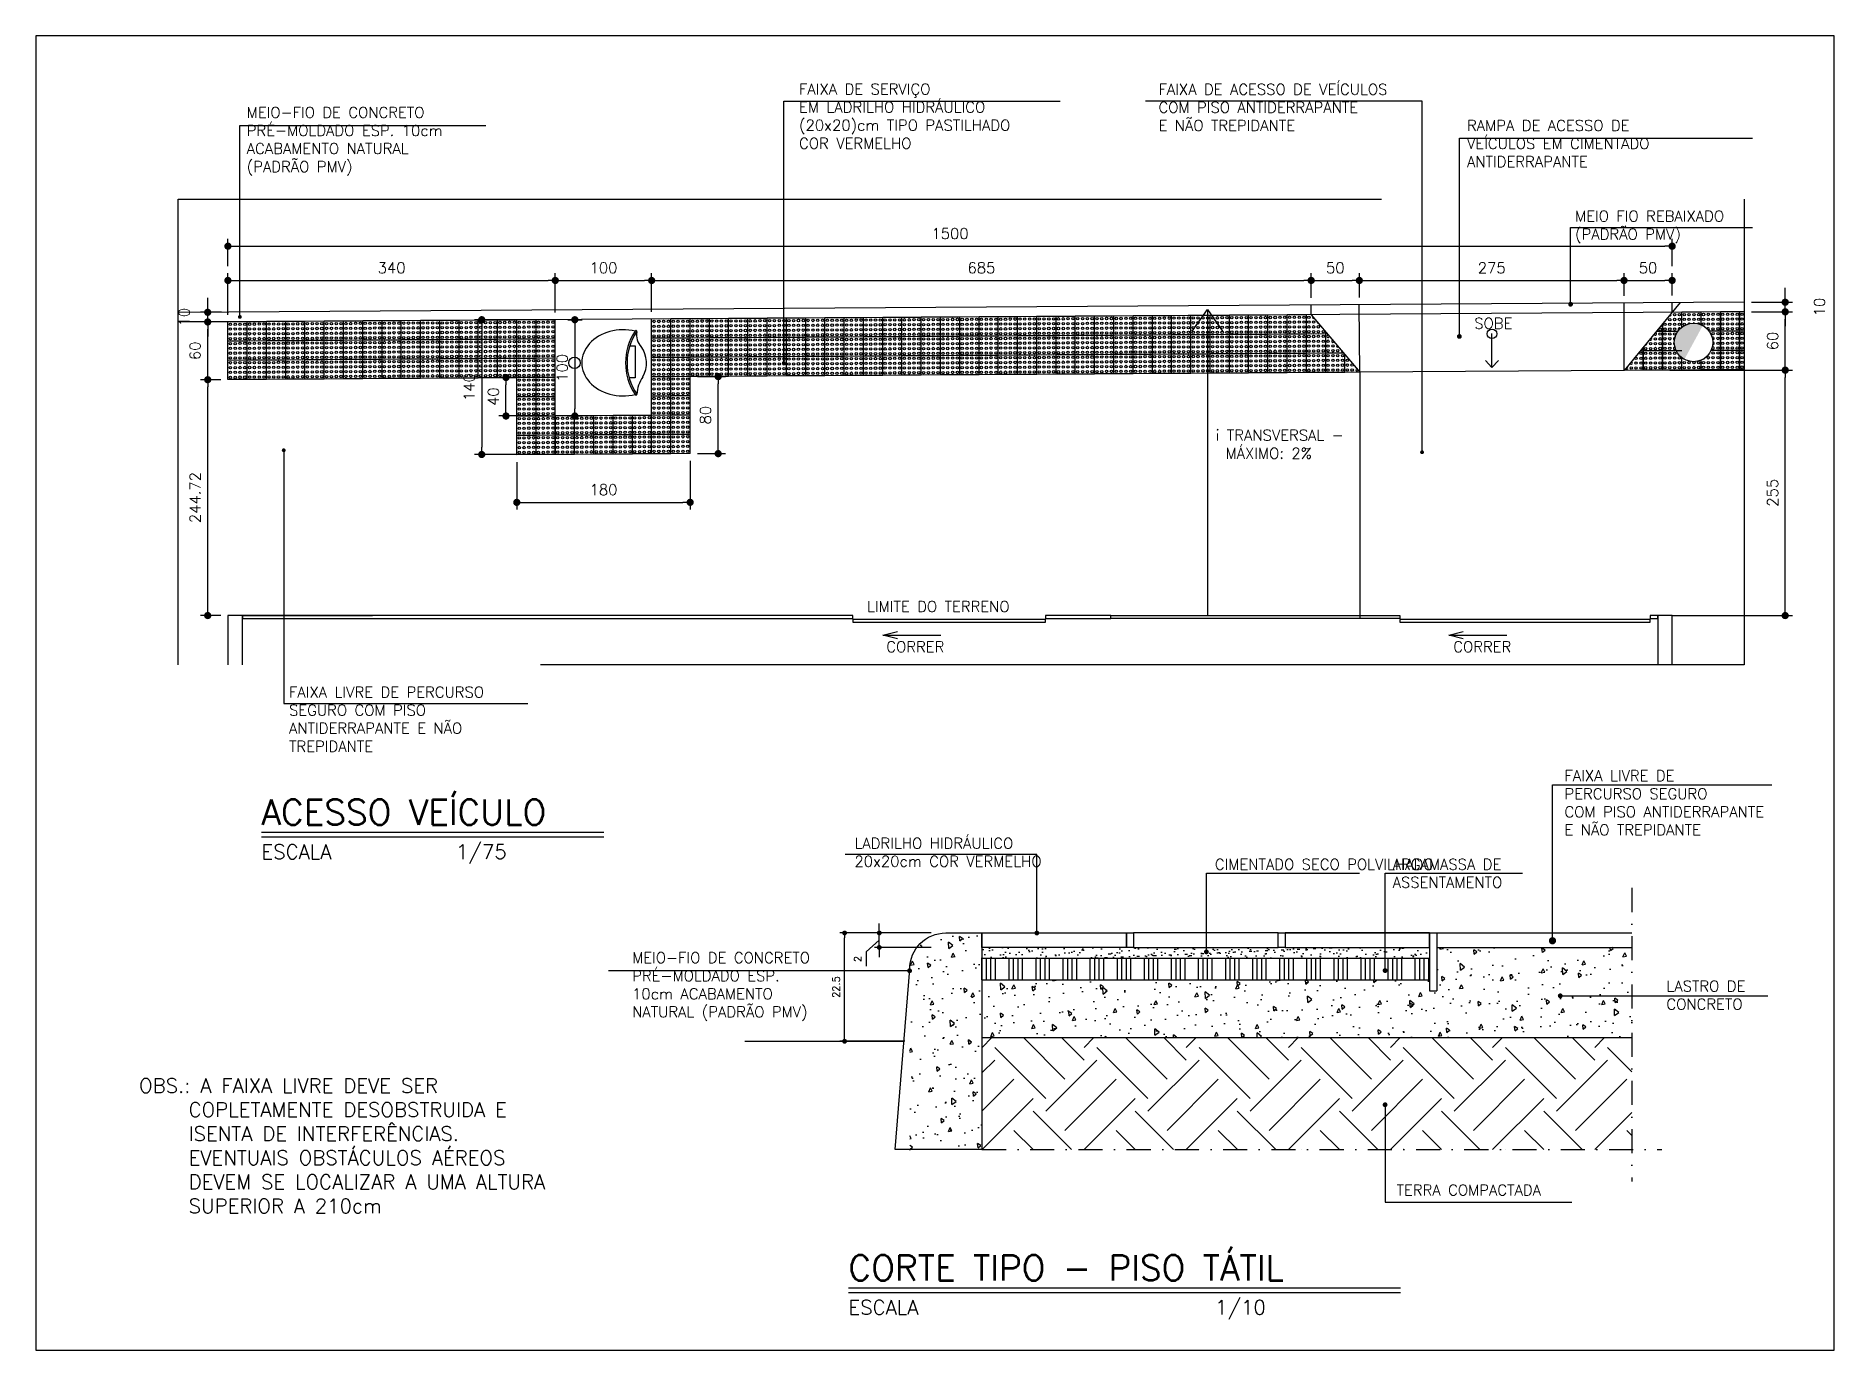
# Model space of a CAD drawing. Extents: x -1057 to 3416, y -340 to 4111.
# Drawn here: x 1549 to 3416, y 2746 to 4111 of the extents above; entities that cross this region are included whole.
import ezdxf

# ---------------------------------------------------------------- set-up
doc = ezdxf.new("R2010")
doc.units = 0
doc.header["$LTSCALE"] = 50
for name, pattern in [('DASHDOT', [1, 0.5, -0.25, 0, -0.25]), ('DASHDOT2', [0.5, 0.25, -0.125, 0, -0.125]), ('HIDDEN', [9.525, 6.35, -3.175])]:
    doc.linetypes.add(name, pattern=pattern)
for name, color, linetype in [('Cotas', 9, 'Continuous'), ('ESQUADRIA1', 7, 'Continuous'), ('HACHURA', 8, 'Continuous'), ('p015', 1, 'Continuous'), ('p02', 7, 'Continuous'), ('p04', 4, 'Continuous'), ('pena 0.1', 1, 'Continuous'), ('PENA03', 3, 'Continuous'), ('PENA05', 5, 'Continuous'), ('Projeção', 1, 'HIDDEN'), ('texto 02', 7, 'Continuous')]:
    doc.layers.add(name, color=color, linetype=linetype)
doc.styles.add('R120xE50', font='romans.shx', dxfattribs={"height": 15})
doc.styles.add('R140xE75', font='romans.shx', dxfattribs={"height": 1.75})
doc.styles.add('R60xE75', font='romans.shx', dxfattribs={"height": 11.25})
doc.styles.add('R80xE75', font='romans.shx', dxfattribs={"height": 15})
doc.styles.add('ROMANS', font='romans')
doc.dimstyles.new('ESCALA50', dxfattribs={"dimtxt": 7.5, "dimasz": 4, "dimexe": 3, "dimexo": 1, "dimgap": 2, "dimtad": 1, "dimdec": 0, "dimzin": 4, "dimdsep": 46, "dimtxsty": 'ROMANS', "dimblk1": 'DOT', "dimblk2": 'DOT', "dimsah": 1, "dimcen": 0.1, "dimclrd": 256, "dimclre": 256, "dimclrt": 7, "dimadec": 0, "dimazin": 0, "dimtfac": 1, "dimtdec": 0, "dimtmove": 1, "dimatfit": 3, "dimldrblk": 'DOT', "dimfxl": 2, "dimtolj": 1, "dimtzin": 0, "dimarcsym": 0})
doc.dimstyles.new('PMV-50', dxfattribs={"dimscale": 50, "dimtxt": 0.15, "dimasz": 0.1, "dimexe": 0.1, "dimexo": 0.1, "dimgap": 0.1, "dimtad": 1, "dimzin": 12, "dimdsep": 46, "dimtxsty": 'ROMANS', "dimblk": 'DOT', "dimcen": 0, "dimdle": 8, "dimclrd": 1, "dimclre": 1, "dimclrt": 7, "dimadec": 0, "dimazin": 0, "dimtfac": 1, "dimtmove": 1, "dimatfit": 3, "dimldrblk": 'DOT', "dimfxl": 1, "dimtvp": 40, "dimtolj": 1, "dimtzin": 12, "dimarcsym": 0})
doc.dimstyles.new('PMV-75', dxfattribs={"dimscale": 75, "dimtxt": 0.15, "dimasz": 0.1, "dimexe": 0.1, "dimexo": 0.1, "dimgap": 0.1, "dimtad": 1, "dimzin": 12, "dimdsep": 46, "dimtxsty": 'ROMANS', "dimblk": 'DOT', "dimcen": 0, "dimdle": 8, "dimclrd": 1, "dimclre": 1, "dimclrt": 7, "dimadec": 0, "dimazin": 0, "dimtfac": 1, "dimtmove": 2, "dimatfit": 3, "dimldrblk": 'DOT', "dimfxl": 1, "dimtvp": 40, "dimtolj": 1, "dimtzin": 12, "dimarcsym": 0})

msp = doc.modelspace()

# ---------------------------------------------------------------- texts
at = {"layer": 'texto 02', "color": 4, "style": 'R140xE75'}
for s, p in [('ACESSO VEÍCULO', (1783.013, 3291.3)), ('CORTE TIPO - PISO TÁTIL', (2392.634, 2818.024))]:
    msp.add_text(s, height=26.25, dxfattribs=at).set_placement(p)
at = {"layer": 'texto 02', "style": 'R120xE50'}
for s, p in [('ESCALA           1/75', (1783.013, 3255.819)), ('ESCALA                           1/10', (2392.634, 2782.543))]:
    msp.add_text(s, height=15, dxfattribs=at).set_placement(p)
at = {"layer": 'texto 02', "linetype": 'Continuous', "char_height": 11.25, "attachment_point": 1, "style": 'R60xE75'}
for s, insert, width in [('FAIXA DE SERVIÇO\\PEM LADRILHO HIDRÁULICO\\P(20x20)cm TIPO PASTILHADO COR VERMELHO', (2341.408, 4061.185), 258.58319), ('FAIXA DE ACESSO DE VEÍCULOS \\PCOM PISO ANTIDERRAPANTE\\PE NÃO TREPIDANTE', (2714.705, 4060.92), 277.32006), ('MEIO-FIO DE CONCRETO PRÉ-MOLDADO ESP. 10cm ACABAMENTO NATURAL (PADRÃO PMV)', (1767.687, 4036.949), 235.77904), ('RAMPA DE ACESSO DE VEÍCULOS EM CIMENTADO ANTIDERRAPANTE', (3035.14, 4023.379), 218.68041), ('MEIO FIO REBAIXADO\\P(PADRÃO PMV)', (3147.357, 3929.256), 317.8853), ('SOBE', (3042.703, 3817.801, 722.408), 317.8853), ('\\pxi1.15;i TRANSVERSAL -\\P\\pi2.0547;MÁXIMO: 2%', (2761.174, 3701.666, -2319.894), 317.8853), ('LIMITE DO TERRENO', (2412, 3523.725), 317.8853), ('\\pxqc;CORRER', (2303.195, 3481.898), 317.8853), ('\\pxqc;CORRER', (2892.058, 3481.898), 317.8853), ('FAIXA LIVRE DE PERCURSO SEGURO COM PISO ANTIDERRAPANTE E NÃO TREPIDANTE', (1811.674, 3434.806), 239.56865), ('FAIXA LIVRE DE PERCURSO SEGURO \\PCOM PISO ANTIDERRAPANTE\\PE NÃO TREPIDANTE', (3136.334, 3347.956), 218.68041), ('LADRILHO HIDRÁULICO 20x20cm COR VERMELHO', (2398.945, 3277.829), 218.68041), ('CIMENTADO SECO POLVILHADO', (2773.246, 3255.901), 218.68041), ('ARGAMASSA DE ASSENTAMENTO', (2957.924, 3255.901), 218.68041), ('MEIO-FIO DE CONCRETO PRÉ-MOLDADO ESP. 10cm ACABAMENTO NATURAL (PADRÃO PMV)', (2168.028, 3158.906), 218.68041), ('LASTRO DE CONCRETO', (3242.25, 3129.419), 92.48888), ('TERRA COMPACTADA', (2962.001, 2917.537), 218.68041)]:
    msp.add_mtext(s, dxfattribs=dict(at, insert=insert, width=width))
at = {"layer": 'texto 02', "color": 4, "linetype": 'Continuous', "insert": (1655.864, 3078), "char_height": 15, "width": 689.22952, "attachment_point": 1, "style": 'R80xE75'}
msp.add_mtext('{\\C7; \\P\\POBS.: A FAIXA LIVRE DEVE SER \\P     COPLETAMENTE DESOBSTRUIDA} {\\C256;E \\P     ISENTA DE INTERFERÊNCIAS.  \\P     EVENTUAIS OBSTÁCULOS AÉREOS \\P     DEVEM SE LOCALIZAR A UMA ALTURA\\P     SUPERIOR A 210cm}', dxfattribs=at)

# ---------------------------------------------------------------- blocks, each defined once
blk = doc.blocks.new('POSTE')
at = {"layer": 'p015'}
blk.add_hatch(color=256, dxfattribs=at).paths.add_polyline_path([(0, 0.2, 0.414214), (-0.2, 0, 0.414214), (0, -0.2)])
blk.add_circle((0, 0), 0.2, dxfattribs=at)
blk = doc.blocks.new('Orelhão')
at = {"ltscale": 2}
blk.add_lwpolyline([(3136.8, -141.4, 0.13479), (3125.7, -137.5, 0.13479)], format="xyb", dxfattribs=at)
blk.add_lwpolyline([(3157, -133), (3157, -136.5), (3136.2, -136.5), (3136.2, -132.6)], dxfattribs=at)
blk.add_circle((3146, -97.1), 3.75, dxfattribs=at)
for centre, radius, start, end in [((3125.6, -137), 0.53, 104.8201, 284.8201), ((3146, -167), 36.8, 56.0766, 123.9234), ((3146, -167), 35.8, 55.5211, 124.4789), ((3164.3, -148.8), 11.5, 80.5693, 133.1676), ((3166.4, -137), 0.53, 255.1799, 75.1799)]:
    blk.add_arc(centre, radius, start, end, dxfattribs=at)
for centre, major_axis, ratio, start_param, end_param in [((3146, -128.6), (0, -26.8), 0.802091, 1.272314, 5.010872), ((3146, -122.8), (0, -21), 0.928406, 5.796496, 6.85534)]:
    blk.add_ellipse(centre, major_axis=major_axis, ratio=ratio, start_param=start_param, end_param=end_param, dxfattribs=at)
blk = doc.blocks.new('_DOT')
at = {"color": 0, "linetype": 'ByBlock'}
blk.add_line((-0.5, 0), (-1, 0), dxfattribs=at)
at = {"color": 0, "linetype": 'ByBlock', "const_width": 0.5}
blk.add_lwpolyline([(-0.25, 0, 1), (0.25, 0, 1)], format="xyb", close=True, dxfattribs=at)
blk = doc.blocks.new('A$C353073BE')
at = {"layer": 'p015'}
for p, q in [((0, 20), (0.1, 0)), ((20, 20), (0, 20)), ((20, 20), (20.1, 0)), ((20.1, 0), (0.1, 0))]:
    blk.add_line(p, q, dxfattribs=at)
at = {"layer": 'pena 0.1', "color": 113}
for centre in [(2.5, 17.5), (7.5, 17.5), (12.5, 17.5), (17.5, 17.5), (2.5, 12.5), (2.6, 7.5), (2.6, 2.5), (7.5, 12.5), (7.6, 7.5), (7.6, 2.5), (12.5, 12.5), (12.6, 7.5), (12.6, 2.5), (17.5, 12.5), (17.6, 7.5), (17.6, 2.5)]:
    blk.add_circle(centre, 1.25, dxfattribs=at)
blk = doc.blocks.new('*D134')
at = {"layer": 'DEFPOINTS', "color": 0, "linetype": 'Continuous', "lineweight": -2, "transparency": 16777216}
for p in [(1727.2, 3753.7), (1748.2, 3753.7), (1748.2, 3508.7)]:
    blk.add_point(p, dxfattribs=at)
at = {"layer": 'p015', "color": 1, "linetype": 'Continuous', "lineweight": -2, "transparency": 16777216}
for p, q in [((1740.7, 3753.7), (1719.7, 3753.7)), ((1727.2, 3516.2), (1727.2, 3746.2)), ((1740.7, 3508.7), (1719.7, 3508.7))]:
    blk.add_line(p, q, dxfattribs=at)
at = {"layer": 'p015', "color": 1, "linetype": 'Continuous', "lineweight": -2, "transparency": 16777216, "xscale": 7.5, "yscale": 7.5, "zscale": 7.5}
for p, rotation in [((1727.2, 3753.7), 90), ((1727.2, 3508.7), 270)]:
    blk.add_blockref('_DOT', p, dxfattribs=dict(at, rotation=rotation))
at = {"layer": 'p015', "color": 7, "linetype": 'Continuous', "transparency": 16777216, "insert": (1714.1, 3631.2), "char_height": 11.25, "attachment_point": 5, "rotation": 90, "style": 'ROMANS'}
blk.add_mtext('\\A1;244.72', dxfattribs=at)
blk = doc.blocks.new('*D135')
at = {"layer": 'DEFPOINTS', "color": 0, "linetype": 'Continuous', "lineweight": -2, "transparency": 16777216}
for p in [(1727.2, 3813.7), (1748.2, 3813.7), (1748.2, 3753.7)]:
    blk.add_point(p, dxfattribs=at)
at = {"layer": 'p015', "color": 1, "linetype": 'Continuous', "lineweight": -2, "transparency": 16777216}
for p, q in [((1740.7, 3813.7), (1719.7, 3813.7)), ((1727.2, 3761.2), (1727.2, 3806.2)), ((1740.7, 3753.7), (1719.7, 3753.7))]:
    blk.add_line(p, q, dxfattribs=at)
at = {"layer": 'p015', "color": 1, "linetype": 'Continuous', "lineweight": -2, "transparency": 16777216, "xscale": 7.5, "yscale": 7.5, "zscale": 7.5}
for p, rotation in [((1727.2, 3813.7), 90), ((1727.2, 3753.7), 270)]:
    blk.add_blockref('_DOT', p, dxfattribs=dict(at, rotation=rotation))
at = {"layer": 'p015', "color": 7, "linetype": 'Continuous', "transparency": 16777216, "insert": (1714.1, 3783.7), "char_height": 11.25, "attachment_point": 5, "rotation": 90, "style": 'ROMANS'}
blk.add_mtext('\\A1;60', dxfattribs=at)
blk = doc.blocks.new('*D136')
at = {"layer": 'DEFPOINTS', "color": 0, "linetype": 'Continuous', "lineweight": -2, "transparency": 16777216}
for p in [(1727.2, 3823.7), (1748.2, 3813.7), (1748.9, 3823.7)]:
    blk.add_point(p, dxfattribs=at)
at = {"layer": 'p015', "color": 1, "linetype": 'Continuous', "lineweight": -2, "transparency": 16777216}
for p, q in [((1727.2, 3831.2), (1727.2, 3838.7)), ((1741.4, 3823.7), (1719.7, 3823.7)), ((1740.7, 3813.7), (1719.7, 3813.7)), ((1727.2, 3813.7), (1727.2, 3823.7)), ((1727.2, 3806.2), (1727.2, 3798.7))]:
    blk.add_line(p, q, dxfattribs=at)
at = {"layer": 'p015', "color": 1, "linetype": 'Continuous', "lineweight": -2, "transparency": 16777216, "xscale": 7.5, "yscale": 7.5, "zscale": 7.5}
for p, rotation in [((1727.2, 3823.7), 270), ((1727.2, 3813.7), 90)]:
    blk.add_blockref('_DOT', p, dxfattribs=dict(at, rotation=rotation))
at = {"layer": 'p015', "color": 7, "linetype": 'Continuous', "transparency": 16777216, "insert": (1702.8, 3818.7), "char_height": 11.25, "attachment_point": 5, "rotation": 90, "style": 'ROMANS'}
blk.add_mtext('\\A1;10', dxfattribs=at)
blk = doc.blocks.new('*D137')
at = {"layer": 'Cotas', "color": 1, "linetype": 'Continuous', "lineweight": -2, "transparency": 16777216}
for p, q in [((3245.7, 3763.6), (3373.1, 3763.6)), ((3365.6, 3516.2), (3365.6, 3756.1)), ((3248.2, 3508.7), (3373.1, 3508.7))]:
    blk.add_line(p, q, dxfattribs=at)
at = {"layer": 'DEFPOINTS', "color": 0, "linetype": 'Continuous', "lineweight": -2, "transparency": 16777216}
for p in [(3238.2, 3763.6), (3365.6, 3763.6), (3240.7, 3508.7)]:
    blk.add_point(p, dxfattribs=at)
at = {"layer": 'Cotas', "color": 1, "linetype": 'Continuous', "lineweight": -2, "transparency": 16777216, "xscale": 7.5, "yscale": 7.5, "zscale": 7.5}
for p, rotation in [((3365.6, 3763.6), 90), ((3365.6, 3508.7), 270)]:
    blk.add_blockref('_DOT', p, dxfattribs=dict(at, rotation=rotation))
at = {"layer": 'Cotas', "color": 7, "linetype": 'Continuous', "transparency": 16777216, "insert": (3352.5, 3636.2), "char_height": 11.25, "attachment_point": 5, "rotation": 90, "style": 'ROMANS'}
blk.add_mtext('\\A1;255', dxfattribs=at)
blk = doc.blocks.new('*D138')
at = {"layer": 'Cotas', "color": 1, "linetype": 'Continuous', "lineweight": -2, "transparency": 16777216}
for p, q in [((3330.5, 3824.2), (3373.1, 3824.2)), ((3365.6, 3771.1), (3365.6, 3816.7)), ((3245.7, 3763.6), (3373.1, 3763.6))]:
    blk.add_line(p, q, dxfattribs=at)
at = {"layer": 'DEFPOINTS', "color": 0, "linetype": 'Continuous', "lineweight": -2, "transparency": 16777216}
for p in [(3323, 3824.2), (3365.6, 3824.2), (3238.2, 3763.6)]:
    blk.add_point(p, dxfattribs=at)
at = {"layer": 'Cotas', "color": 1, "linetype": 'Continuous', "lineweight": -2, "transparency": 16777216, "xscale": 7.5, "yscale": 7.5, "zscale": 7.5}
for p, rotation in [((3365.6, 3824.2), 90), ((3365.6, 3763.6), 270)]:
    blk.add_blockref('_DOT', p, dxfattribs=dict(at, rotation=rotation))
at = {"layer": 'Cotas', "color": 7, "linetype": 'Continuous', "transparency": 16777216, "insert": (3352.5, 3793.9), "char_height": 11.25, "attachment_point": 5, "rotation": 90, "style": 'ROMANS'}
blk.add_mtext('\\A1;60', dxfattribs=at)
blk = doc.blocks.new('*D139')
at = {"layer": 'Cotas', "color": 1, "linetype": 'Continuous', "lineweight": -2, "transparency": 16777216}
for p, q in [((3365.6, 3841.7), (3365.6, 3849.2)), ((3330.5, 3834.2), (3373.1, 3834.2)), ((3365.6, 3824.2), (3365.6, 3834.2)), ((3330.5, 3824.2), (3373.1, 3824.2)), ((3365.6, 3816.7), (3365.6, 3809.2))]:
    blk.add_line(p, q, dxfattribs=at)
at = {"layer": 'DEFPOINTS', "color": 0, "linetype": 'Continuous', "lineweight": -2, "transparency": 16777216}
for p in [(3323, 3834.2), (3365.6, 3834.2), (3323, 3824.2)]:
    blk.add_point(p, dxfattribs=at)
at = {"layer": 'Cotas', "color": 1, "linetype": 'Continuous', "lineweight": -2, "transparency": 16777216, "xscale": 7.5, "yscale": 7.5, "zscale": 7.5}
for p, rotation in [((3365.6, 3834.2), 270), ((3365.6, 3824.2), 90)]:
    blk.add_blockref('_DOT', p, dxfattribs=dict(at, rotation=rotation))
at = {"layer": 'Cotas', "color": 7, "linetype": 'Continuous', "transparency": 16777216, "insert": (3401.2, 3829.2), "char_height": 11.25, "attachment_point": 5, "rotation": 90, "style": 'ROMANS'}
blk.add_mtext('\\A1;10', dxfattribs=at)
blk = doc.blocks.new('*D124')
at = {"layer": 'DEFPOINTS', "color": 0, "linetype": 'Continuous', "lineweight": -2, "transparency": 16777216}
for p in [(2088.2, 3856.8), (1748.2, 3813.7), (2088.2, 3816)]:
    blk.add_point(p, dxfattribs=at)
at = {"layer": 'p015', "color": 1, "linetype": 'Continuous', "lineweight": -2, "transparency": 16777216}
for p, q in [((1748.2, 3821.2), (1748.2, 3864.3)), ((1755.7, 3856.8), (2080.7, 3856.8)), ((2088.2, 3823.5), (2088.2, 3864.3))]:
    blk.add_line(p, q, dxfattribs=at)
at = {"layer": 'p015', "color": 1, "linetype": 'Continuous', "lineweight": -2, "transparency": 16777216, "xscale": 7.5, "yscale": 7.5, "zscale": 7.5, "rotation": 180}
blk.add_blockref('_DOT', (1748.2, 3856.8), dxfattribs=at)
at = {"layer": 'p015', "color": 1, "linetype": 'Continuous', "lineweight": -2, "transparency": 16777216, "xscale": 7.5, "yscale": 7.5, "zscale": 7.5}
blk.add_blockref('_DOT', (2088.2, 3856.8), dxfattribs=at)
at = {"layer": 'p015', "color": 7, "linetype": 'Continuous', "transparency": 16777216, "insert": (1918.2, 3869.9), "char_height": 11.25, "attachment_point": 5, "style": 'ROMANS'}
blk.add_mtext('\\A1;340', dxfattribs=at)
blk = doc.blocks.new('*D125')
at = {"layer": 'DEFPOINTS', "color": 0, "linetype": 'Continuous', "lineweight": -2, "transparency": 16777216}
for p in [(2188.3, 3856.8), (2088.2, 3816), (2188.3, 3816.6)]:
    blk.add_point(p, dxfattribs=at)
at = {"layer": 'p015', "color": 1, "linetype": 'Continuous', "lineweight": -2, "transparency": 16777216}
for p, q in [((2088.2, 3823.5), (2088.2, 3864.3)), ((2095.7, 3856.8), (2180.8, 3856.8)), ((2188.3, 3824.1), (2188.3, 3864.3))]:
    blk.add_line(p, q, dxfattribs=at)
at = {"layer": 'p015', "color": 1, "linetype": 'Continuous', "lineweight": -2, "transparency": 16777216, "xscale": 7.5, "yscale": 7.5, "zscale": 7.5, "rotation": 180}
blk.add_blockref('_DOT', (2088.2, 3856.8), dxfattribs=at)
at = {"layer": 'p015', "color": 1, "linetype": 'Continuous', "lineweight": -2, "transparency": 16777216, "xscale": 7.5, "yscale": 7.5, "zscale": 7.5}
blk.add_blockref('_DOT', (2188.3, 3856.8), dxfattribs=at)
at = {"layer": 'p015', "color": 7, "linetype": 'Continuous', "transparency": 16777216, "insert": (2138.3, 3869.9), "char_height": 11.25, "attachment_point": 5, "style": 'ROMANS'}
blk.add_mtext('\\A1;100', dxfattribs=at)
blk = doc.blocks.new('*D140')
at = {"layer": 'DEFPOINTS', "color": 0, "linetype": 'Continuous', "lineweight": -2, "transparency": 16777216}
for p in [(2873.3, 3856.8), (2873.3, 3831.2), (2188.3, 3816.6)]:
    blk.add_point(p, dxfattribs=at)
at = {"layer": 'p015', "color": 1, "linetype": 'Continuous', "lineweight": -2, "transparency": 16777216}
for p, q in [((2188.3, 3824.1), (2188.3, 3864.3)), ((2195.8, 3856.8), (2865.8, 3856.8)), ((2873.3, 3838.7), (2873.3, 3864.3))]:
    blk.add_line(p, q, dxfattribs=at)
at = {"layer": 'p015', "color": 1, "linetype": 'Continuous', "lineweight": -2, "transparency": 16777216, "xscale": 7.5, "yscale": 7.5, "zscale": 7.5, "rotation": 180}
blk.add_blockref('_DOT', (2188.3, 3856.8), dxfattribs=at)
at = {"layer": 'p015', "color": 1, "linetype": 'Continuous', "lineweight": -2, "transparency": 16777216, "xscale": 7.5, "yscale": 7.5, "zscale": 7.5}
blk.add_blockref('_DOT', (2873.3, 3856.8), dxfattribs=at)
at = {"layer": 'p015', "color": 7, "linetype": 'Continuous', "transparency": 16777216, "insert": (2530.8, 3869.9), "char_height": 11.25, "attachment_point": 5, "style": 'ROMANS'}
blk.add_mtext('\\A1;685', dxfattribs=at)
blk = doc.blocks.new('*D141')
at = {"layer": 'DEFPOINTS', "color": 0, "linetype": 'Continuous', "lineweight": -2, "transparency": 16777216}
for p in [(2923.3, 3856.8), (2873.3, 3831.2), (2923.3, 3831.5)]:
    blk.add_point(p, dxfattribs=at)
at = {"layer": 'p015', "color": 1, "linetype": 'Continuous', "lineweight": -2, "transparency": 16777216}
for p, q in [((2873.3, 3838.7), (2873.3, 3864.3)), ((2880.8, 3856.8), (2915.8, 3856.8)), ((2923.3, 3839), (2923.3, 3864.3))]:
    blk.add_line(p, q, dxfattribs=at)
at = {"layer": 'p015', "color": 1, "linetype": 'Continuous', "lineweight": -2, "transparency": 16777216, "xscale": 7.5, "yscale": 7.5, "zscale": 7.5, "rotation": 180}
blk.add_blockref('_DOT', (2873.3, 3856.8), dxfattribs=at)
at = {"layer": 'p015', "color": 1, "linetype": 'Continuous', "lineweight": -2, "transparency": 16777216, "xscale": 7.5, "yscale": 7.5, "zscale": 7.5}
blk.add_blockref('_DOT', (2923.3, 3856.8), dxfattribs=at)
at = {"layer": 'p015', "color": 7, "linetype": 'Continuous', "transparency": 16777216, "insert": (2898.3, 3869.9), "char_height": 11.25, "attachment_point": 5, "style": 'ROMANS'}
blk.add_mtext('\\A1;50', dxfattribs=at)
blk = doc.blocks.new('*D142')
at = {"layer": 'DEFPOINTS', "color": 0, "linetype": 'Continuous', "lineweight": -2, "transparency": 16777216}
for p in [(3198.2, 3856.8), (2923.3, 3831.5), (3198.2, 3833.4)]:
    blk.add_point(p, dxfattribs=at)
at = {"layer": 'p015', "color": 1, "linetype": 'Continuous', "lineweight": -2, "transparency": 16777216}
for p, q in [((2923.3, 3839), (2923.3, 3864.3)), ((2930.8, 3856.8), (3190.7, 3856.8)), ((3198.2, 3840.9), (3198.2, 3864.3))]:
    blk.add_line(p, q, dxfattribs=at)
at = {"layer": 'p015', "color": 1, "linetype": 'Continuous', "lineweight": -2, "transparency": 16777216, "xscale": 7.5, "yscale": 7.5, "zscale": 7.5, "rotation": 180}
blk.add_blockref('_DOT', (2923.3, 3856.8), dxfattribs=at)
at = {"layer": 'p015', "color": 1, "linetype": 'Continuous', "lineweight": -2, "transparency": 16777216, "xscale": 7.5, "yscale": 7.5, "zscale": 7.5}
blk.add_blockref('_DOT', (3198.2, 3856.8), dxfattribs=at)
at = {"layer": 'p015', "color": 7, "linetype": 'Continuous', "transparency": 16777216, "insert": (3060.8, 3869.9), "char_height": 11.25, "attachment_point": 5, "style": 'ROMANS'}
blk.add_mtext('\\A1;275', dxfattribs=at)
blk = doc.blocks.new('*D143')
at = {"layer": 'Cotas', "color": 1, "linetype": 'Continuous', "lineweight": -2, "transparency": 16777216}
for p, q in [((3198.2, 3840.9), (3198.2, 3864.3)), ((3205.7, 3856.8), (3240.7, 3856.8)), ((3248.2, 3841.2), (3248.2, 3864.3))]:
    blk.add_line(p, q, dxfattribs=at)
at = {"layer": 'DEFPOINTS', "color": 0, "linetype": 'Continuous', "lineweight": -2, "transparency": 16777216}
for p in [(3248.2, 3856.8), (3198.2, 3833.4), (3248.2, 3833.7)]:
    blk.add_point(p, dxfattribs=at)
at = {"layer": 'Cotas', "color": 1, "linetype": 'Continuous', "lineweight": -2, "transparency": 16777216, "xscale": 7.5, "yscale": 7.5, "zscale": 7.5, "rotation": 180}
blk.add_blockref('_DOT', (3198.2, 3856.8), dxfattribs=at)
at = {"layer": 'Cotas', "color": 1, "linetype": 'Continuous', "lineweight": -2, "transparency": 16777216, "xscale": 7.5, "yscale": 7.5, "zscale": 7.5}
blk.add_blockref('_DOT', (3248.2, 3856.8), dxfattribs=at)
at = {"layer": 'Cotas', "color": 7, "linetype": 'Continuous', "transparency": 16777216, "insert": (3223.2, 3869.9), "char_height": 11.25, "attachment_point": 5, "style": 'ROMANS'}
blk.add_mtext('\\A1;50', dxfattribs=at)
blk = doc.blocks.new('*D126')
at = {"layer": 'DEFPOINTS', "color": 0, "linetype": 'Continuous', "lineweight": -2, "transparency": 16777216}
for p in [(3248.2, 3892.4), (1748.2, 3864.3), (3248.2, 3864.3)]:
    blk.add_point(p, dxfattribs=at)
at = {"layer": 'p015', "color": 1, "linetype": 'Continuous', "lineweight": -2, "transparency": 16777216}
for p, q in [((1748.2, 3871.8), (1748.2, 3899.9)), ((1755.7, 3892.4), (3240.7, 3892.4)), ((3248.2, 3871.8), (3248.2, 3899.9))]:
    blk.add_line(p, q, dxfattribs=at)
at = {"layer": 'p015', "color": 1, "linetype": 'Continuous', "lineweight": -2, "transparency": 16777216, "xscale": 7.5, "yscale": 7.5, "zscale": 7.5, "rotation": 180}
blk.add_blockref('_DOT', (1748.2, 3892.4), dxfattribs=at)
at = {"layer": 'p015', "color": 1, "linetype": 'Continuous', "lineweight": -2, "transparency": 16777216, "xscale": 7.5, "yscale": 7.5, "zscale": 7.5}
blk.add_blockref('_DOT', (3248.2, 3892.4), dxfattribs=at)
at = {"layer": 'p015', "color": 7, "linetype": 'Continuous', "transparency": 16777216, "insert": (2498.2, 3905.5), "char_height": 11.25, "attachment_point": 5, "style": 'ROMANS'}
blk.add_mtext('\\A1;1500', dxfattribs=at)
blk = doc.blocks.new('*D127')
at = {"layer": 'DEFPOINTS', "color": 0, "linetype": 'Continuous', "lineweight": -2, "transparency": 16777216}
for p in [(2088.2, 3816), (2011.8, 3676), (2088.2, 3676)]:
    blk.add_point(p, dxfattribs=at)
at = {"layer": 'p015', "color": 1, "linetype": 'Continuous', "lineweight": -2, "transparency": 16777216}
for p, q in [((2080.7, 3816), (2004.3, 3816)), ((2011.8, 3808.5), (2011.8, 3683.5)), ((2080.7, 3676), (2004.3, 3676))]:
    blk.add_line(p, q, dxfattribs=at)
at = {"layer": 'p015', "color": 1, "linetype": 'Continuous', "lineweight": -2, "transparency": 16777216, "xscale": 7.5, "yscale": 7.5, "zscale": 7.5}
for p, rotation in [((2011.8, 3816), 90), ((2011.8, 3676), 270)]:
    blk.add_blockref('_DOT', p, dxfattribs=dict(at, rotation=rotation))
at = {"layer": 'p015', "color": 7, "linetype": 'Continuous', "transparency": 16777216, "insert": (1998.7, 3746), "char_height": 11.25, "attachment_point": 5, "rotation": 90, "style": 'ROMANS'}
blk.add_mtext('\\A1;140', dxfattribs=at)
blk = doc.blocks.new('*D128')
at = {"layer": 'DEFPOINTS', "color": 0, "linetype": 'Continuous', "lineweight": -2, "transparency": 16777216}
for p in [(2048.2, 3675.7), (2228.3, 3676.9), (2228.3, 3626.3)]:
    blk.add_point(p, dxfattribs=at)
at = {"layer": 'p015', "color": 1, "linetype": 'Continuous', "lineweight": -2, "transparency": 16777216}
for p, q in [((2048.2, 3668.2), (2048.2, 3618.8)), ((2228.3, 3669.4), (2228.3, 3618.8)), ((2055.7, 3626.3), (2220.8, 3626.3))]:
    blk.add_line(p, q, dxfattribs=at)
at = {"layer": 'p015', "color": 1, "linetype": 'Continuous', "lineweight": -2, "transparency": 16777216, "xscale": 7.5, "yscale": 7.5, "zscale": 7.5, "rotation": 180}
blk.add_blockref('_DOT', (2048.2, 3626.3), dxfattribs=at)
at = {"layer": 'p015', "color": 1, "linetype": 'Continuous', "lineweight": -2, "transparency": 16777216, "xscale": 7.5, "yscale": 7.5, "zscale": 7.5}
blk.add_blockref('_DOT', (2228.3, 3626.3), dxfattribs=at)
at = {"layer": 'p015', "color": 7, "linetype": 'Continuous', "transparency": 16777216, "insert": (2138.3, 3639.4), "char_height": 11.25, "attachment_point": 5, "style": 'ROMANS'}
blk.add_mtext('\\A1;180', dxfattribs=at)
blk = doc.blocks.new('*D129')
at = {"layer": 'DEFPOINTS', "color": 0, "linetype": 'Continuous', "lineweight": -2, "transparency": 16777216}
for p in [(2093.9, 3816), (2093.5, 3716), (2108.5, 3716)]:
    blk.add_point(p, dxfattribs=at)
at = {"layer": 'p015', "color": 1, "linetype": 'Continuous', "lineweight": -2, "transparency": 16777216}
for p, q in [((2101.4, 3816), (2116, 3816)), ((2108.5, 3808.5), (2108.5, 3723.5)), ((2101, 3716), (2116, 3716))]:
    blk.add_line(p, q, dxfattribs=at)
at = {"layer": 'p015', "color": 1, "linetype": 'Continuous', "lineweight": -2, "transparency": 16777216, "xscale": 7.5, "yscale": 7.5, "zscale": 7.5}
for p, rotation in [((2108.5, 3816), 90), ((2108.5, 3716), 270)]:
    blk.add_blockref('_DOT', p, dxfattribs=dict(at, rotation=rotation))
at = {"layer": 'p015', "color": 7, "linetype": 'Continuous', "transparency": 16777216, "insert": (2095.4, 3766), "char_height": 11.25, "attachment_point": 5, "rotation": 90, "style": 'ROMANS'}
blk.add_mtext('\\A1;100', dxfattribs=at)
blk = doc.blocks.new('*D130')
at = {"layer": 'DEFPOINTS', "color": 0, "linetype": 'Continuous', "lineweight": -2, "transparency": 16777216}
for p in [(2037, 3756), (2088, 3756), (2088.2, 3716)]:
    blk.add_point(p, dxfattribs=at)
at = {"layer": 'p015', "color": 1, "linetype": 'Continuous', "lineweight": -2, "transparency": 16777216}
for p, q in [((2080.5, 3756), (2029.5, 3756)), ((2037, 3723.5), (2037, 3748.5)), ((2080.7, 3716), (2029.5, 3716))]:
    blk.add_line(p, q, dxfattribs=at)
at = {"layer": 'p015', "color": 1, "linetype": 'Continuous', "lineweight": -2, "transparency": 16777216, "xscale": 7.5, "yscale": 7.5, "zscale": 7.5}
for p, rotation in [((2037, 3756), 90), ((2037, 3716), 270)]:
    blk.add_blockref('_DOT', p, dxfattribs=dict(at, rotation=rotation))
at = {"layer": 'p015', "color": 7, "linetype": 'Continuous', "transparency": 16777216, "insert": (2023.9, 3736), "char_height": 11.25, "attachment_point": 5, "rotation": 90, "style": 'ROMANS'}
blk.add_mtext('\\A1;40', dxfattribs=at)
blk = doc.blocks.new('*D131')
at = {"layer": 'DEFPOINTS', "color": 0, "linetype": 'Continuous', "lineweight": -2, "transparency": 16777216}
for p in [(2228.3, 3756.9), (2257.4, 3756.9), (2228.3, 3676.9)]:
    blk.add_point(p, dxfattribs=at)
at = {"layer": 'p015', "color": 1, "linetype": 'Continuous', "lineweight": -2, "transparency": 16777216}
for p, q in [((2235.8, 3756.9), (2264.9, 3756.9)), ((2257.4, 3684.4), (2257.4, 3749.4)), ((2235.8, 3676.9), (2264.9, 3676.9))]:
    blk.add_line(p, q, dxfattribs=at)
at = {"layer": 'p015', "color": 1, "linetype": 'Continuous', "lineweight": -2, "transparency": 16777216, "xscale": 7.5, "yscale": 7.5, "zscale": 7.5}
for p, rotation in [((2257.4, 3756.9), 90), ((2257.4, 3676.9), 270)]:
    blk.add_blockref('_DOT', p, dxfattribs=dict(at, rotation=rotation))
at = {"layer": 'p015', "color": 7, "linetype": 'Continuous', "transparency": 16777216, "insert": (2244.2, 3716.9), "char_height": 11.25, "attachment_point": 5, "rotation": 90, "style": 'ROMANS'}
blk.add_mtext('\\A1;80', dxfattribs=at)
blk = doc.blocks.new('*D132')
at = {"layer": 'DEFPOINTS', "color": 0, "lineweight": -2, "transparency": 16777216}
for p in [(2388.7, 3179), (2483.6, 3179), (2456.3, 3066.5)]:
    blk.add_point(p, dxfattribs=at)
at = {"layer": 'p015', "color": 1, "lineweight": -2, "transparency": 16777216}
for p, q in [((2478.6, 3179), (2383.7, 3179)), ((2388.7, 3071.5), (2388.7, 3174)), ((2451.3, 3066.5), (2383.7, 3066.5))]:
    blk.add_line(p, q, dxfattribs=at)
at = {"layer": 'p015', "color": 1, "lineweight": -2, "transparency": 16777216, "xscale": 5, "yscale": 5, "zscale": 5}
for p, rotation in [((2388.7, 3179), 90), ((2388.7, 3066.5), 270)]:
    blk.add_blockref('_DOT', p, dxfattribs=dict(at, rotation=rotation))
at = {"layer": 'p015', "color": 7, "transparency": 16777216, "insert": (2379.9, 3122.8), "char_height": 7.5, "attachment_point": 5, "rotation": 90, "style": 'ROMANS'}
blk.add_mtext('\\A1;22.5', dxfattribs=at)
blk = doc.blocks.new('*D133')
at = {"layer": 'DEFPOINTS', "color": 0, "lineweight": -2, "transparency": 16777216}
for p in [(2424.7, 3179), (2483.6, 3179), (2483.6, 3164)]:
    blk.add_point(p, dxfattribs=at)
at = {"layer": 'p015', "color": 1, "lineweight": -2, "transparency": 16777216}
for p, q in [((2478.6, 3179), (2419.7, 3179)), ((2424.7, 3184), (2424.7, 3189)), ((2424.7, 3164), (2424.7, 3179)), ((2424.7, 3164), (2424.7, 3179)), ((2424.7, 3171.5), (2411, 3159.4)), ((2411, 3159.4), (2411, 3144.4)), ((2478.6, 3164), (2419.7, 3164)), ((2424.7, 3159), (2424.7, 3154))]:
    blk.add_line(p, q, dxfattribs=at)
at = {"layer": 'p015', "color": 1, "lineweight": -2, "transparency": 16777216, "xscale": 5, "yscale": 5, "zscale": 5}
for p, rotation in [((2424.7, 3179), 270), ((2424.7, 3164), 90)]:
    blk.add_blockref('_DOT', p, dxfattribs=dict(at, rotation=rotation))
at = {"layer": 'p015', "color": 7, "transparency": 16777216, "insert": (2402.2, 3151.9), "char_height": 7.5, "attachment_point": 5, "rotation": 90, "style": 'ROMANS'}
blk.add_mtext('\\A1;2', dxfattribs=at)

# ---------------------------------------------------------------- dimensions: what is measured, and where the dimension line sits
at = {"layer": 'Cotas', "linetype": 'Continuous'}
dim = msp.add_linear_dim(base=(3248.246, 3856.797), p1=(3198.247, 3833.381), p2=(3248.246, 3833.714), dimstyle='PMV-75', dxfattribs=at)
dim.commit()
dim.dimension.update_dxf_attribs({"geometry": '*D143', "text_midpoint": (3223.246, 3869.922)})
dim = msp.add_linear_dim(base=(3365.577, 3834.213), p1=(3323.014, 3824.212), p2=(3323.014, 3834.213), angle=90, dimstyle='PMV-75', dxfattribs=at)
dim.commit()
dim.dimension.update_dxf_attribs({"geometry": '*D139', "text_midpoint": (3401.202, 3829.213)})
for base, p1, p2, text, picture, middle in [((3365.577, 3824.212), (3238.246, 3763.637), (3323.014, 3824.212), '60', '*D138', (3352.452, 3793.925)), ((3365.577, 3763.637), (3240.746, 3508.714), (3238.246, 3763.637), '255', '*D137', (3352.452, 3636.176))]:
    dim = msp.add_linear_dim(base=base, p1=p1, p2=p2, angle=90, text=text, dimstyle='PMV-75', dxfattribs=at)
    dim.commit()
    dim.dimension.update_dxf_attribs({"geometry": picture, "text_midpoint": middle})
at = {"layer": 'p015', "linetype": 'Continuous'}
for base, p1, p2, picture, middle in [((3248.246, 3892.411), (1748.247, 3864.297), (3248.246, 3864.297), '*D126', (2498.246, 3905.536)), ((2088.249, 3856.797), (1748.247, 3813.716), (2088.249, 3815.983), '*D124', (1918.248, 3869.922)), ((2923.253, 3856.797), (2873.254, 3831.214), (2923.253, 3831.548), '*D141', (2898.254, 3869.922))]:
    dim = msp.add_linear_dim(base=base, p1=p1, p2=p2, dimstyle='PMV-75', dxfattribs=at)
    dim.commit()
    dim.dimension.update_dxf_attribs({"geometry": picture, "text_midpoint": middle})
for base, p1, p2, text, picture, middle in [((2188.262, 3856.797), (2088.249, 3815.983), (2188.262, 3816.65), '100', '*D125', (2138.255, 3869.922)), ((2873.254, 3856.797), (2188.262, 3816.65), (2873.254, 3831.214), '685', '*D140', (2530.758, 3869.922)), ((3198.247, 3856.797), (2923.253, 3831.548), (3198.247, 3833.381), '275', '*D142', (3060.75, 3869.922)), ((2228.264, 3626.278), (2048.246, 3675.711), (2228.264, 3676.889), '180', '*D128', (2138.255, 3639.403))]:
    dim = msp.add_linear_dim(base=base, p1=p1, p2=p2, text=text, dimstyle='PMV-75', dxfattribs=at)
    dim.commit()
    dim.dimension.update_dxf_attribs({"geometry": picture, "text_midpoint": middle})
for base, p1, p2, picture, middle in [((1727.2077, 3823.7186), (1748.2459, 3813.714), (1748.8913, 3823.7186), '*D136', (1702.8327, 3818.7163)), ((1727.2077, 3813.714), (1748.2452, 3753.7188), (1748.2459, 3813.714), '*D135', (1714.0827, 3783.7164)), ((2108.496, 3715.983), (2093.866, 3815.983), (2093.527, 3715.983), '*D129', (2095.371, 3765.983)), ((2036.997, 3755.98), (2088.247, 3715.981), (2087.98, 3755.98), '*D130', (2023.872, 3735.98))]:
    dim = msp.add_linear_dim(base=base, p1=p1, p2=p2, angle=90, dimstyle='PMV-75', dxfattribs=at)
    dim.commit()
    dim.dimension.update_dxf_attribs({"geometry": picture, "text_midpoint": middle})
for base, p1, p2, text, picture, middle in [((2011.802, 3675.974), (2088.249, 3815.983), (2088.25, 3675.974), '140', '*D127', (1998.677, 3745.979)), ((1727.208, 3753.719), (1748.246, 3508.714), (1748.245, 3753.719), '244.72', '*D134', (1714.083, 3631.217)), ((2257.35, 3756.9), (2228.264, 3676.889), (2228.267, 3756.9), '80', '*D131', (2244.225, 3716.895))]:
    dim = msp.add_linear_dim(base=base, p1=p1, p2=p2, angle=90, text=text, dimstyle='PMV-75', dxfattribs=at)
    dim.commit()
    dim.dimension.update_dxf_attribs({"geometry": picture, "text_midpoint": middle})
at = {"layer": 'p015'}
dim = msp.add_linear_dim(base=(2388.655, 3179.019), p1=(2456.337, 3066.519), p2=(2483.636, 3179.019), angle=90, dimstyle='PMV-50', override={"dimlfac": 0.2}, dxfattribs=at)
dim.commit()
dim.dimension.update_dxf_attribs({"geometry": '*D132', "text_midpoint": (2379.905, 3122.769)})
dim = msp.add_linear_dim(base=(2424.73, 3179.019), p1=(2483.636, 3164.019), p2=(2483.636, 3179.019), angle=90, text='2', dimstyle='PMV-50', override={"dimlfac": 0.2}, dxfattribs=at)
dim.commit()
dim.dimension.update_dxf_attribs({"geometry": '*D133', "text_midpoint": (2410.955, 3154.378), "dimtype": 160})

# ---------------------------------------------------------------- hatches: boundary and pattern name
at = {"layer": 'HACHURA'}
h = msp.add_hatch(dxfattribs=at)
h.set_pattern_fill('AR-CONC', color=113, scale=6, angle=405, style=0)
h.set_pattern_definition([(95, (2456.337, 2954.02), (33.0931, 27.7684), [4.5, -49.5]), (40, (2456.337, 2954.02), (-37.7995, 26.026), [3.6, -39.6]), (145.4514, (2459.094, 2956.333), (-4.7064, 53.7945), [3.8244, -42.0685]), (91.184, (2447.85, 2962.504), (52.3016, 38.257), [6.75, -74.25]), (141.636, (2452.21, 2965.69), (-1.674, 80.9827), [5.7366, -63.103]), (36.184, (2447.85, 2962.504), (-1.674, 80.9827), [5.4, -59.4]), (66, (2454.215, 2964.626), (42.4063, 8.243), [4.5, -49.5]), (11, (2454.215, 2964.626), (-20.4425, 41.0885), [3.6, -39.6]), (116.4514, (2457.75, 2965.313), (21.9638, 49.3314), [3.8244, -42.0685]), (82.5, (2456.337, 2954.019), (-13.6076, 14.6394), [0, -39.12, 0, -40.2, 0, -39.75]), (52.5, (2456.337, 2954.02), (-5.5724, 27.89457), [0, -22.92, 0, -38.22, 0, -15.15]), (12.5, (2446.875, 2944.558), (23.6051, 21.69125), [0, -15, 0, -46.8, 0, -62.1]), (2.5, (2442.633, 2940.315), (20.4954, 28.9896), [0, -19.5, 0, -31.08, 0, -44.1])])
h.paths.add_polyline_path([(3206.337, 3164.019), (3003.837, 3164.019), (3003.837, 3119.019), (2996.337, 3119.019), (2996.337, 3130.269), (2531.337, 3130.269), (2531.337, 3070.269), (3206.337, 3070.269)])
edge = h.paths.add_edge_path()
edge.add_arc((2493.837, 3141.519), 37.5, 450, 540)
edge.add_line((2456.337, 3141.519), (2456.337, 2954.019))
edge.add_line((2456.337, 2954.019), (2531.337, 2954.019))
edge.add_line((2531.337, 2954.019), (2531.337, 3179.019))
edge.add_line((2531.337, 3179.019), (2493.837, 3179.019))
h = msp.add_hatch(dxfattribs=at)
h.set_pattern_fill('AR-SAND', scale=6, angle=405, style=0)
h.set_pattern_definition([(82.5, (2531.337, 3152.769), (-8.44208, 7.90756), [0, -9.12, 0, -10.2, 0, -9.75]), (52.5, (2531.337, 3152.769), (-4.4648, 19.4819), [0, -4.92, 0, -8.22, 0, -3.15]), (12.5, (2526.118, 3147.551), (13.18818, 13.2362), [0, -3, 0, -10.8, 0, -14.1]), (2.5, (2526.118, 3147.55), (9.03025, 16.4776), [0, -1.5, 0, -7.08, 0, -8.1])])
h.paths.add_polyline_path([(2996.337, 3164.019), (2846.337, 3164.019), (2838.837, 3164.019), (2688.837, 3164.019), (2681.337, 3164.019), (2531.337, 3164.019), (2531.337, 3152.769), (2996.337, 3152.769)])
h = msp.add_hatch(dxfattribs=at)
h.set_pattern_fill('ANSI34', color=113, scale=37.5, angle=405, style=0)
h.set_pattern_definition([(90, (2531.337, 3130.27), (-28.125, 3e-14), []), (90, (2536.024, 3134.957), (-28.125, 3e-14), []), (90, (2540.712, 3139.644), (-28.125, 3e-14), []), (90, (2545.4, 3144.332), (-28.125, 3e-14), [])])
h.paths.add_polyline_path([(2996.337, 3152.769), (2531.337, 3152.769), (2531.337, 3130.269), (2996.337, 3130.269)])
h = msp.add_hatch(dxfattribs=at)
h.set_pattern_fill('EARTH', color=113, scale=300, angle=405, style=0)
h.set_pattern_definition([(45, (2531.34, 2954.02), (9e-14, 106.066), [75, -75]), (45, (2511.45, 2973.91), (9e-14, 106.066), [75, -75]), (45, (2491.56, 2993.794), (9e-14, 106.066), [75, -75]), (135, (2491.56, 3007.05), (-106.066, 9e-14), [75, -75]), (135, (2511.45, 3026.94), (-106.066, 9e-14), [75, -75]), (135, (2531.34, 3046.83), (-106.066, 9e-14), [75, -75])])
h.paths.add_polyline_path([(3206.337, 3070.269), (2531.337, 3070.269), (2531.337, 2954.019), (3206.337, 2954.019)])

# ---------------------------------------------------------------- linework, layer by layer
at = {"layer": 'Cotas', "linetype": 'Continuous'}
msp.add_line((1748.246, 3813.714), (1696.438, 3813.714), dxfattribs=at)
at = {"layer": 'ESQUADRIA1', "linetype": 'Continuous'}
msp.add_lwpolyline([(2397.246, 3508.714), (1763.246, 3508.714), (1763.246, 3505.717), (2397.246, 3505.717)], close=True, dxfattribs=at)
at = {"layer": 'ESQUADRIA1'}
for points in [[(2597.246, 3504.714), (2397.246, 3504.714), (2397.246, 3501.714), (2597.246, 3501.714)], [(3225.246, 3504.714), (2965.246, 3504.714), (2965.246, 3501.714), (3225.246, 3501.714)], [(3233.246, 3508.714), (3225.246, 3508.714), (3225.246, 3505.714), (3233.246, 3505.714)]]:
    msp.add_lwpolyline(points, close=True, dxfattribs=at)
at = {"layer": 'ESQUADRIA1', "linetype": 'Continuous'}
for points in [[(2665.246, 3508.714), (2597.246, 3508.714), (2597.246, 3505.717), (2665.246, 3505.717), (2665.246, 3508.714)], [(2665.246, 3508.714), (2965.246, 3508.714), (2965.246, 3505.717), (2665.246, 3505.717)]]:
    msp.add_lwpolyline(points, dxfattribs=at)
at = {"layer": 'p015'}
for p, q in [((3323.014, 3834.213), (1696.438, 3823.369)), ((2873.321, 3821.215), (2873.254, 3831.214)), ((3248.246, 3823.714), (3248.246, 3833.714)), ((3323.014, 3824.212), (1748.246, 3813.714)), ((2868.343, 3801.05), (2868.343, 3821.05)), ((3238.247, 3803.645), (3238.247, 3811.648)), ((3238.247, 3803.645), (3238.247, 3811.648)), ((3278.247, 3823.913), (3258.247, 3823.78)), ((3258.247, 3808.256), (3258.247, 3823.779)), ((3258.247, 3808.256), (3258.247, 3823.778)), ((3298.247, 3824.047), (3278.247, 3823.914)), ((3278.247, 3810.815), (3278.247, 3823.913)), ((3278.247, 3810.815), (3278.247, 3823.912)), ((3298.247, 3804.046), (3298.247, 3824.046)), ((3323.014, 3824.213), (3318.247, 3824.181)), ((3318.247, 3804.181), (3318.247, 3824.181)), ((2888.342, 3801.183), (2868.343, 3801.05)), ((2888.343, 3801.183), (2888.343, 3803.43)), ((2888.346, 3801.18), (2888.346, 3803.427)), ((2890.234, 3801.192), (2888.346, 3801.18)), ((2890.237, 3801.189), (2888.346, 3801.176)), ((2888.346, 3781.176), (2888.346, 3801.176)), ((3060.984, 3766.498), (3060.984, 3801.649)), ((3198.247, 3783.374), (3198.247, 3803.374)), ((3238.247, 3803.641), (3231.575, 3803.597)), ((3238.246, 3803.645), (3231.578, 3803.6)), ((3253.97, 3803.75), (3238.247, 3803.645)), ((3253.968, 3803.747), (3238.247, 3803.642)), ((3238.247, 3783.642), (3238.247, 3803.641)), ((3238.247, 3783.641), (3238.247, 3803.64)), ((3298.246, 3804.046), (3286.754, 3803.97)), ((3298.247, 3804.043), (3286.756, 3803.966)), ((3298.247, 3784.043), (3298.247, 3804.042)), ((3323.014, 3804.213), (3318.247, 3804.181)), ((3323.014, 3804.209), (3318.247, 3804.177)), ((3318.247, 3784.177), (3318.247, 3804.177)), ((2907.036, 3781.3), (2888.346, 3781.176)), ((2907.039, 3781.297), (2888.346, 3781.172)), ((2888.346, 3761.172), (2888.346, 3781.172)), ((2908.346, 3761.305), (2908.346, 3779.75)), ((2908.348, 3761.301), (2908.348, 3779.747)), ((3060.984, 3766.498), (3054.212, 3773.663)), ((3060.984, 3766.498), (3067.756, 3773.663)), ((3198.248, 3783.374), (3198.247, 3783.374)), ((3198.248, 3783.37), (3198.247, 3783.37)), ((3198.247, 3763.37), (3198.247, 3783.37)), ((3218.247, 3783.504), (3214.906, 3783.482)), ((3218.246, 3783.507), (3214.909, 3783.485)), ((3218.247, 3783.508), (3218.247, 3787.513)), ((3218.247, 3783.507), (3218.247, 3787.513)), ((3238.246, 3783.641), (3218.247, 3783.508)), ((3218.247, 3763.503), (3218.247, 3783.503)), ((3258.247, 3783.771), (3238.247, 3783.638)), ((3252.414, 3783.736), (3238.247, 3783.642)), ((3238.247, 3763.638), (3238.247, 3783.638)), ((3258.247, 3763.772), (3258.247, 3776.548)), ((3258.247, 3763.771), (3258.247, 3776.548)), ((3278.247, 3763.905), (3278.247, 3773.989)), ((3278.247, 3763.905), (3278.247, 3773.989)), ((3298.247, 3784.039), (3288.577, 3783.975)), ((3298.246, 3784.043), (3288.578, 3783.978)), ((3298.247, 3764.039), (3298.247, 3784.038)), ((3323.014, 3784.209), (3318.247, 3784.177)), ((3323.014, 3784.205), (3318.247, 3784.174)), ((3318.247, 3764.173), (3318.247, 3784.173)), ((2908.345, 3761.305), (2888.346, 3761.172)), ((2923.72, 3761.549), (2908.348, 3761.301)), ((2923.72, 3761.549), (2923.72, 3505.717)), ((3218.246, 3763.503), (3198.247, 3763.37)), ((3258.246, 3763.771), (3238.247, 3763.638)), ((3278.246, 3763.905), (3258.247, 3763.772)), ((3298.246, 3764.039), (3278.247, 3763.905)), ((3323.014, 3764.205), (3318.247, 3764.173)), ((1783.018, 3283.641), (2138.465, 3283.641)), ((2392.639, 2810.365), (2966.151, 2810.365))]:
    msp.add_line(p, q, dxfattribs=at)
for points in [[(2873.321, 3821.215), (2923.72, 3761.549), (2923.253, 3831.548)], [(3256.579, 3833.77), (3198.248, 3763.379), (3198.247, 3833.381)]]:
    msp.add_lwpolyline(points, dxfattribs=at)
at = {"layer": 'p015', "color": 1}
for points in [[(1763.246, 3508.714), (1898.246, 3508.714)], [(1898.246, 3508.714), (1763.246, 3508.714)]]:
    msp.add_lwpolyline(points, dxfattribs=at)
at = {"layer": 'p015'}
msp.add_circle((3061.118, 3801.346), 5, dxfattribs=at)
at = {"layer": 'p015', "color": 113}
msp.add_circle((3290.747, 3771.49), 1.25, dxfattribs=at)
at = {"layer": 'p02'}
for p, q in [((2838.837, 3179.019), (3206.337, 3179.019)), ((2996.337, 3179.019), (2996.337, 3119.019)), ((3003.837, 3179.019), (3003.837, 3119.019)), ((2531.337, 3152.769), (2996.337, 3152.769)), ((2531.337, 3130.269), (2996.337, 3130.269)), ((2996.337, 3119.019), (3003.837, 3119.019))]:
    msp.add_line(p, q, dxfattribs=at)
msp.add_lwpolyline([(2681.337, 3179.019), (2688.837, 3179.019), (2688.837, 3164.019), (2681.337, 3164.019)], close=True, dxfattribs=at)
msp.add_lwpolyline([(2846.337, 3179.019), (2846.337, 3164.019), (2838.837, 3164.019), (2838.837, 3179.019)], dxfattribs=at)
at = {"layer": 'p04', "color": 4}
msp.add_line((3003.837, 3164.019), (3206.337, 3164.019), dxfattribs=at)
at = {"layer": 'pena 0.1', "linetype": 'Continuous'}
for p, q in [((3238.247, 3811.648), (3238.248, 3763.646)), ((3298.247, 3824.047), (3298.248, 3764.046)), ((3318.247, 3824.181), (3318.248, 3764.179)), ((3218.248, 3787.514), (3218.248, 3763.513)), ((3198.248, 3763.379), (2923.72, 3761.549)), ((2088.246, 3735.979), (2048.246, 3735.712))]:
    msp.add_line(p, q, dxfattribs=at)
at = {"layer": 'pena 0.1', "color": 113}
for centre in [(2870.843, 3818.583), (2870.844, 3813.583), (2870.844, 3808.583), (2875.844, 3813.601), (2875.844, 3808.601), (2880.843, 3808.634), (3240.748, 3811.179), (3245.748, 3816.196), (3245.748, 3811.196), (3250.747, 3816.229), (3250.747, 3811.23), (3250.756, 3821.229), (3255.747, 3816.263), (3255.747, 3811.263), (3255.755, 3821.263), (3260.747, 3821.312), (3260.748, 3816.312), (3260.748, 3811.312), (3265.748, 3816.33), (3265.756, 3821.33), (3270.747, 3816.363), (3270.756, 3821.363), (3275.747, 3816.397), (3275.755, 3821.396), (3280.747, 3821.446), (3280.748, 3816.446), (3280.748, 3811.446), (3285.748, 3816.464), (3285.748, 3811.464), (3285.756, 3821.464), (3290.747, 3816.497), (3290.747, 3811.497), (3290.756, 3821.497), (3295.747, 3816.53), (3295.747, 3811.531), (3295.755, 3821.53), (3320.747, 3821.713), (3320.748, 3816.714), (3320.748, 3811.714), (2870.844, 3803.583), (2875.844, 3803.601), (2880.843, 3803.635), (2885.843, 3803.668), (2890.846, 3793.709), (3225.747, 3791.059), (3230.747, 3796.092), (3230.747, 3791.092), (3235.747, 3806.129), (3235.747, 3796.125), (3235.747, 3791.125), (3235.755, 3801.125), (3240.747, 3801.174), (3240.748, 3806.179), (3240.748, 3796.174), (3240.748, 3791.175), (3245.748, 3806.197), (3245.748, 3796.192), (3245.748, 3791.192), (3245.756, 3801.192), (3250.747, 3806.23), (3250.756, 3801.225), (3290.747, 3806.498), (3290.756, 3801.493), (3295.747, 3806.531), (3295.747, 3796.527), (3295.747, 3791.527), (3295.755, 3801.526), (3320.747, 3801.71), (3320.748, 3806.714), (3320.748, 3796.71), (3320.748, 3791.71), (2890.846, 3788.709), (2890.846, 3783.709), (2890.846, 3778.704), (2890.846, 3773.705), (2895.846, 3788.727), (2895.846, 3783.727), (2895.846, 3773.723), (2895.854, 3778.722), (2900.846, 3783.76), (2900.846, 3773.756), (2900.854, 3778.756), (2905.846, 3773.789), (2905.854, 3778.789), (2910.848, 3773.834), (3210.747, 3775.954), (3215.747, 3775.987), (3215.755, 3780.987), (3220.748, 3786.041), (3225.747, 3786.059), (3230.747, 3786.092), (3235.747, 3786.126), (3240.747, 3781.17), (3240.748, 3786.175), (3240.748, 3776.171), (3240.748, 3771.171), (3245.748, 3786.193), (3245.748, 3776.188), (3245.748, 3771.189), (3245.756, 3781.188), (3250.747, 3776.222), (3250.747, 3771.222), (3250.756, 3781.222), (3255.747, 3776.255), (3255.747, 3771.255), (3260.748, 3771.305), (3265.748, 3771.322), (3270.747, 3771.356), (3275.747, 3771.389), (3280.748, 3771.439), (3285.748, 3776.456), (3285.748, 3771.456), (3290.747, 3776.489), (3290.756, 3781.489), (3295.747, 3786.527), (3295.747, 3776.523), (3295.747, 3771.523), (3295.755, 3781.523), (3320.747, 3781.706), (3320.748, 3786.71), (3320.748, 3776.706), (3320.748, 3771.706), (2890.846, 3768.705), (2890.846, 3763.705), (2895.846, 3768.723), (2895.846, 3763.723), (2900.846, 3768.756), (2900.846, 3763.756), (2905.846, 3768.789), (2905.846, 3763.79), (2910.848, 3768.834), (2910.848, 3763.835), (2915.848, 3768.852), (2915.848, 3763.852), (3205.747, 3765.921), (3210.747, 3770.954), (3210.747, 3765.955), (3215.747, 3770.988), (3215.747, 3765.988), (3240.748, 3766.171), (3245.748, 3766.189), (3250.747, 3766.222), (3255.747, 3766.256), (3260.748, 3766.305), (3265.748, 3766.323), (3270.747, 3766.356), (3275.747, 3766.389), (3280.748, 3766.439), (3285.748, 3766.457), (3290.747, 3766.49), (3295.747, 3766.523), (3320.748, 3766.706)]:
    msp.add_circle(centre, 1.25, dxfattribs=at)
for centre, start, end in [((2875.852, 3818.601), 141.573856, 298.801219), ((2880.843, 3813.634), 173.349423, 267.025651), ((3240.748, 3816.178), 280.90522, 359.799438), ((3245.756, 3821.196), 244.736272, 35.968386), ((3265.748, 3811.33), 35.776412, 172.064301), ((3270.747, 3811.363), 53.993444, 124.143127), ((3275.747, 3811.397), 355.441358, 153.332497), ((2890.846, 3798.708), 64.916804, 15.458271), ((2895.846, 3793.726), 105.091283, 335.283792), ((3220.748, 3791.041), 245.451046, 35.253612), ((3225.747, 3796.058), 215.392432, 65.312226), ((3230.756, 3801.092), 179.642987, 101.061671), ((3250.747, 3796.226), 74.500113, 263.522281), ((3250.747, 3791.226), 104.27942, 262.556539), ((3255.747, 3806.263), 35.764667, 237.567636), ((3285.748, 3806.464), 272.192838, 172.94769), ((3290.747, 3796.493), 244.991937, 137.788914), ((3290.747, 3791.493), 250.486129, 104.391472), ((2900.846, 3788.76), 134.065134, 306.309941), ((2905.846, 3783.793), 164.201984, 276.173091), ((3215.747, 3785.992), 280.120391, 0.584267), ((3250.747, 3786.226), 75.249585, 319.576199), ((3260.748, 3776.304), 224.020428, 253.880462), ((3280.748, 3776.438), 264.646292, 341.059584), ((3285.756, 3781.456), 303.693394, 345.204893), ((3290.747, 3786.494), 186.139813, 141.418359), ((2920.848, 3763.886), 96.902787, 343.472288), ((3200.748, 3765.903), 215.801757, 64.902901), ((3205.747, 3770.921), 180.009984, 100.694674)]:
    msp.add_arc(centre, 1.25, start, end, dxfattribs=at)
at = {"layer": 'PENA03'}
for p, q in [((3248.246, 3508.714), (3233.246, 3508.714)), ((3233.246, 3508.714), (3233.246, 3457.362)), ((3248.246, 3457.362), (3248.246, 3508.714)), ((1783.018, 3278.733), (2138.465, 3278.733)), ((2392.639, 2805.457), (2966.151, 2805.457))]:
    msp.add_line(p, q, dxfattribs=at)
msp.add_lwpolyline([(1763.246, 3457.362), (1763.246, 3508.714), (1748.246, 3508.714), (1748.246, 3457.362)], dxfattribs=at)
at = {"layer": 'PENA03', "color": 3}
for points in [[(2681.337, 3164.019), (2531.337, 3164.019), (2531.337, 3179.019), (2681.337, 3179.019)], [(2688.837, 3164.019), (2838.837, 3164.019), (2838.837, 3179.019), (2688.837, 3179.019)], [(2846.337, 3164.019), (2996.337, 3164.019), (2996.337, 3179.019), (2846.337, 3179.019)]]:
    msp.add_lwpolyline(points, close=True, dxfattribs=at)
at = {"layer": 'PENA05', "linetype": 'Continuous'}
for p, q in [((3416.325, 4110.766), (1548.825, 4110.766)), ((1548.825, 4110.766), (1548.825, 2745.766)), ((3416.325, 2745.766), (3416.325, 4110.766)), ((1548.825, 2745.766), (3416.325, 2745.766))]:
    msp.add_line(p, q, dxfattribs=at)
at = {"layer": 'PENA05'}
for p, q in [((2284.964, 3066.519), (2450.337, 3066.519)), ((2531.337, 3070.269), (3206.337, 3070.269))]:
    msp.add_line(p, q, dxfattribs=at)
msp.add_lwpolyline([(2441.337, 2954.019), (2456.337, 3141.519, -0.41421356), (2493.837, 3179.019), (2531.337, 3179.019), (2531.337, 2954.019)], format="xyb", close=True, dxfattribs=at)
at = {"layer": 'Projeção', "linetype": 'DASHDOT2', "ltscale": 2}
for p, q in [((3206.337, 3225.728), (3206.337, 2921.004)), ((2531.337, 2954.019), (3237.411, 2954.019))]:
    msp.add_line(p, q, dxfattribs=at)
at = {"layer": 'Projeção', "linetype": 'DASHDOT', "ltscale": 50}
msp.add_lwpolyline([(3323.014, 3941.112), (3323.014, 3457.362), (1696.438, 3457.362), (1696.438, 3941.112)], close=True, dxfattribs=at)

# ---------------------------------------------------------------- block references
at = {"layer": 'Cotas', "linetype": 'Continuous', "rotation": 270}
for p in [(1748.247, 3813.85), (1768.247, 3813.981), (1788.246, 3814.115), (1808.246, 3814.248), (1828.245, 3814.384), (1848.244, 3814.52), (1868.244, 3814.656), (1888.244, 3814.792), (1908.246, 3814.917), (1928.246, 3815.05), (1948.246, 3815.186), (1968.245, 3815.317), (1988.244, 3815.447), (2008.244, 3815.58), (2028.246, 3815.715), (2048.247, 3815.849), (2068.249, 3815.983), (2188.262, 3816.783), (2208.264, 3816.912), (2228.267, 3817.042), (2248.269, 3817.171), (2268.271, 3817.301), (2288.274, 3817.43), (2308.276, 3817.56), (2328.279, 3817.689), (2348.281, 3817.818), (2368.283, 3817.948), (2388.286, 3818.077), (2408.288, 3818.207), (2428.29, 3818.336), (2448.293, 3818.466), (2468.295, 3818.595), (2488.298, 3818.724), (2508.3, 3818.854), (2528.302, 3818.983), (2548.305, 3819.113), (2568.307, 3819.242), (2588.31, 3819.372), (2608.312, 3819.501), (2628.314, 3819.631), (2648.317, 3819.76), (2668.319, 3819.889), (2688.322, 3820.019), (2708.324, 3820.148), (2728.326, 3820.278), (2748.329, 3820.407), (2768.331, 3820.537), (2788.334, 3820.666), (2808.336, 3820.795), (2828.338, 3820.925), (2848.341, 3821.054), (1748.246, 3793.85), (1768.246, 3793.981), (1788.246, 3794.112), (1808.245, 3794.247), (1828.244, 3794.383), (1848.243, 3794.52), (1868.243, 3794.656), (1888.244, 3794.792), (1908.245, 3794.916), (1928.245, 3795.05), (1948.245, 3795.186), (1968.244, 3795.316), (1988.243, 3795.447), (2008.243, 3795.58), (2028.245, 3795.714), (2048.247, 3795.849), (2068.248, 3795.982), (2188.262, 3796.779), (2208.264, 3796.908), (2228.267, 3797.038), (2248.269, 3797.167), (2268.271, 3797.297), (2288.274, 3797.426), (2308.276, 3797.556), (2328.279, 3797.685), (2348.281, 3797.815), (2368.283, 3797.944), (2388.286, 3798.073), (2408.288, 3798.203), (2428.29, 3798.332), (2448.293, 3798.462), (2468.295, 3798.591), (2488.298, 3798.721), (2508.3, 3798.85), (2528.302, 3798.979), (2548.305, 3799.109), (2568.307, 3799.238), (2588.31, 3799.368), (2608.312, 3799.497), (2628.314, 3799.627), (2648.317, 3799.756), (2668.319, 3799.886), (2688.322, 3800.015), (2708.324, 3800.144), (2728.326, 3800.274), (2748.329, 3800.403), (2768.331, 3800.533), (2788.334, 3800.662), (2808.336, 3800.792), (2828.338, 3800.921), (2848.341, 3801.051), (2868.343, 3801.18), (1748.245, 3773.853), (1768.245, 3773.984), (1788.245, 3774.113), (1808.245, 3774.247), (1828.244, 3774.383), (1848.243, 3774.519), (1868.243, 3774.655), (1888.243, 3774.791), (1908.245, 3774.916), (1928.245, 3775.049), (1948.245, 3775.185), (1968.244, 3775.316), (1988.243, 3775.446), (2008.243, 3775.579), (2028.245, 3775.714), (2048.247, 3775.848), (2068.248, 3775.982), (2188.262, 3776.775), (2208.264, 3776.905), (2228.267, 3777.034), (2248.269, 3777.163), (2268.271, 3777.293), (2288.274, 3777.422), (2308.276, 3777.552), (2328.279, 3777.681), (2348.281, 3777.811), (2368.283, 3777.94), (2388.286, 3778.07), (2408.288, 3778.199), (2428.29, 3778.328), (2448.293, 3778.458), (2468.295, 3778.587), (2488.298, 3778.717), (2508.3, 3778.846), (2528.302, 3778.976), (2548.305, 3779.105), (2568.307, 3779.235), (2588.31, 3779.364), (2608.312, 3779.493), (2628.314, 3779.623), (2648.317, 3779.752), (2668.319, 3779.882), (2688.322, 3780.011), (2708.324, 3780.141), (2728.326, 3780.27), (2748.329, 3780.399), (2768.331, 3780.529), (2788.334, 3780.658), (2808.336, 3780.788), (2828.338, 3780.917), (2848.341, 3781.047), (2868.343, 3781.176), (2048.244, 3755.848), (2068.246, 3755.982), (2188.262, 3756.771), (2208.264, 3756.901), (2048.246, 3735.847), (2068.247, 3735.981), (2188.262, 3736.767), (2208.264, 3736.897), (2128.255, 3716.375), (2148.257, 3716.505), (2168.259, 3716.634), (2188.262, 3716.764), (2208.264, 3716.893), (2048.246, 3715.849), (2068.247, 3715.982), (2088.25, 3716.112), (2108.252, 3716.246), (2048.246, 3695.845), (2068.247, 3695.979), (2088.25, 3696.108), (2108.252, 3696.242), (2128.255, 3696.371), (2148.257, 3696.501), (2168.259, 3696.63), (2188.262, 3696.76), (2208.264, 3696.889)]:
    msp.add_blockref('A$C353073BE', p, dxfattribs=at)
at = {"layer": 'p015', "linetype": 'Continuous', "xscale": 100.0000000000002, "yscale": 100.0000000000002, "zscale": 100.0000000000002, "rotation": 331.484566472573}
msp.add_blockref('POSTE', (3270.439, 3792.402), dxfattribs=at)
at = {"layer": 'p015', "linetype": 'Continuous', "rotation": 270}
for p in [(3298.247, 3824.181), (3298.247, 3804.177), (3218.247, 3783.638), (3298.247, 3784.173)]:
    msp.add_blockref('A$C353073BE', p, dxfattribs=at)
at = {"layer": 'p02', "linetype": 'Continuous', "xscale": 1.6, "yscale": 1.6, "zscale": 1.6, "rotation": 89.99999999999997}
msp.add_blockref('Orelhão', (1952.824, -1262.395), dxfattribs=at)

msp.set_redraw_order([(e.dxf.handle, doc.entitydb.next_handle()) for e in msp.query("TEXT MTEXT ATTDEF DIMENSION ARC_DIMENSION")])  # texts and dimensions are drawn at this point

# ---------------------------------------------------------------- leaders
at = {"layer": 'p015', "linetype": 'Continuous'}
for points, dimstyle, override in [([(2325.486, 3770.975), (2325.486, 4043), (2612.65, 4043)], 'ESCALA50', {"dimgap": 2, "dimtad": 0, "dimlfac": 0.4, "dimarcsym": 1}), ([(2988.431, 3678.351), (2988.431, 4043), (2701.267, 4043)], 'ESCALA50', {"dimgap": 2, "dimtad": 0, "dimlfac": 0.4, "dimarcsym": 1}), ([(1760.584, 3818.963), (1760.584, 4017.79), (2016.239, 4017.79)], 'ESCALA50', {"dimgap": 2, "dimtad": 0, "dimlfac": 0.4, "dimarcsym": 1}), ([(1806.144, 3680.358), (1806.144, 3417.408), (2059.543, 3417.408)], 'ESCALA50', {"dimgap": 2, "dimtad": 0, "dimlfac": 0.4, "dimarcsym": 1}), ([(3123.875, 3170.946), (3123.875, 3332.769), (3351.805, 3332.769)], 'PMV-75', {"dimgap": 0.1, "dimtad": 0, "dimlfac": 0.133333, "dimfxl": 2, "dimarcsym": 1})]:
    msp.add_leader(points, dimstyle=dimstyle, override=override, dxfattribs=at)
at = {"layer": 'p015', "color": 0}
for points in [[(3027.175, 3798.655), (3027.175, 4004.513), (3331.803, 4004.513)], [(3142.707, 3832.074), (3142.707, 3911.71), (3331.803, 3911.71)], [(2588.326, 3178.921), (2588.326, 3260.54), (2389.102, 3260.54)], [(2764.497, 3159.39), (2764.497, 3241.009), (2923.381, 3241.009)], [(2950.054, 3139.965), (2950.054, 3241.009), (3092.675, 3241.009)], [(2456.19, 3139.772), (2359.362, 3139.772), (2143.378, 3139.772)], [(3131.934, 3113.724), (3270.727, 3113.724), (3347.427, 3113.724)], [(2950.054, 3000.573), (2950.054, 2899.53), (3144.023, 2899.53)]]:
    msp.add_leader(points, dimstyle='PMV-50', dxfattribs=at)
at = {"layer": 'p015'}
for points, override in [([(2765.423, 3826.552), (2765.423, 3508.714)], {"dimasz": 0.3, "dimgap": 0.1, "dimtad": 0, "dimldrblk": 'Open90'}), ([(2428.536, 3488.356), (2488.675, 3488.356)], {"dimasz": 0.2, "dimgap": 0.1, "dimtad": 0, "dimldrblk": 'Open30'}), ([(3016.263, 3488.356), (3076.401, 3488.356)], {"dimasz": 0.2, "dimgap": 0.1, "dimtad": 0, "dimldrblk": 'Open30'})]:
    msp.add_leader(points, dimstyle='PMV-75', override=override, dxfattribs=at)

doc.saveas('drawing.dxf')
